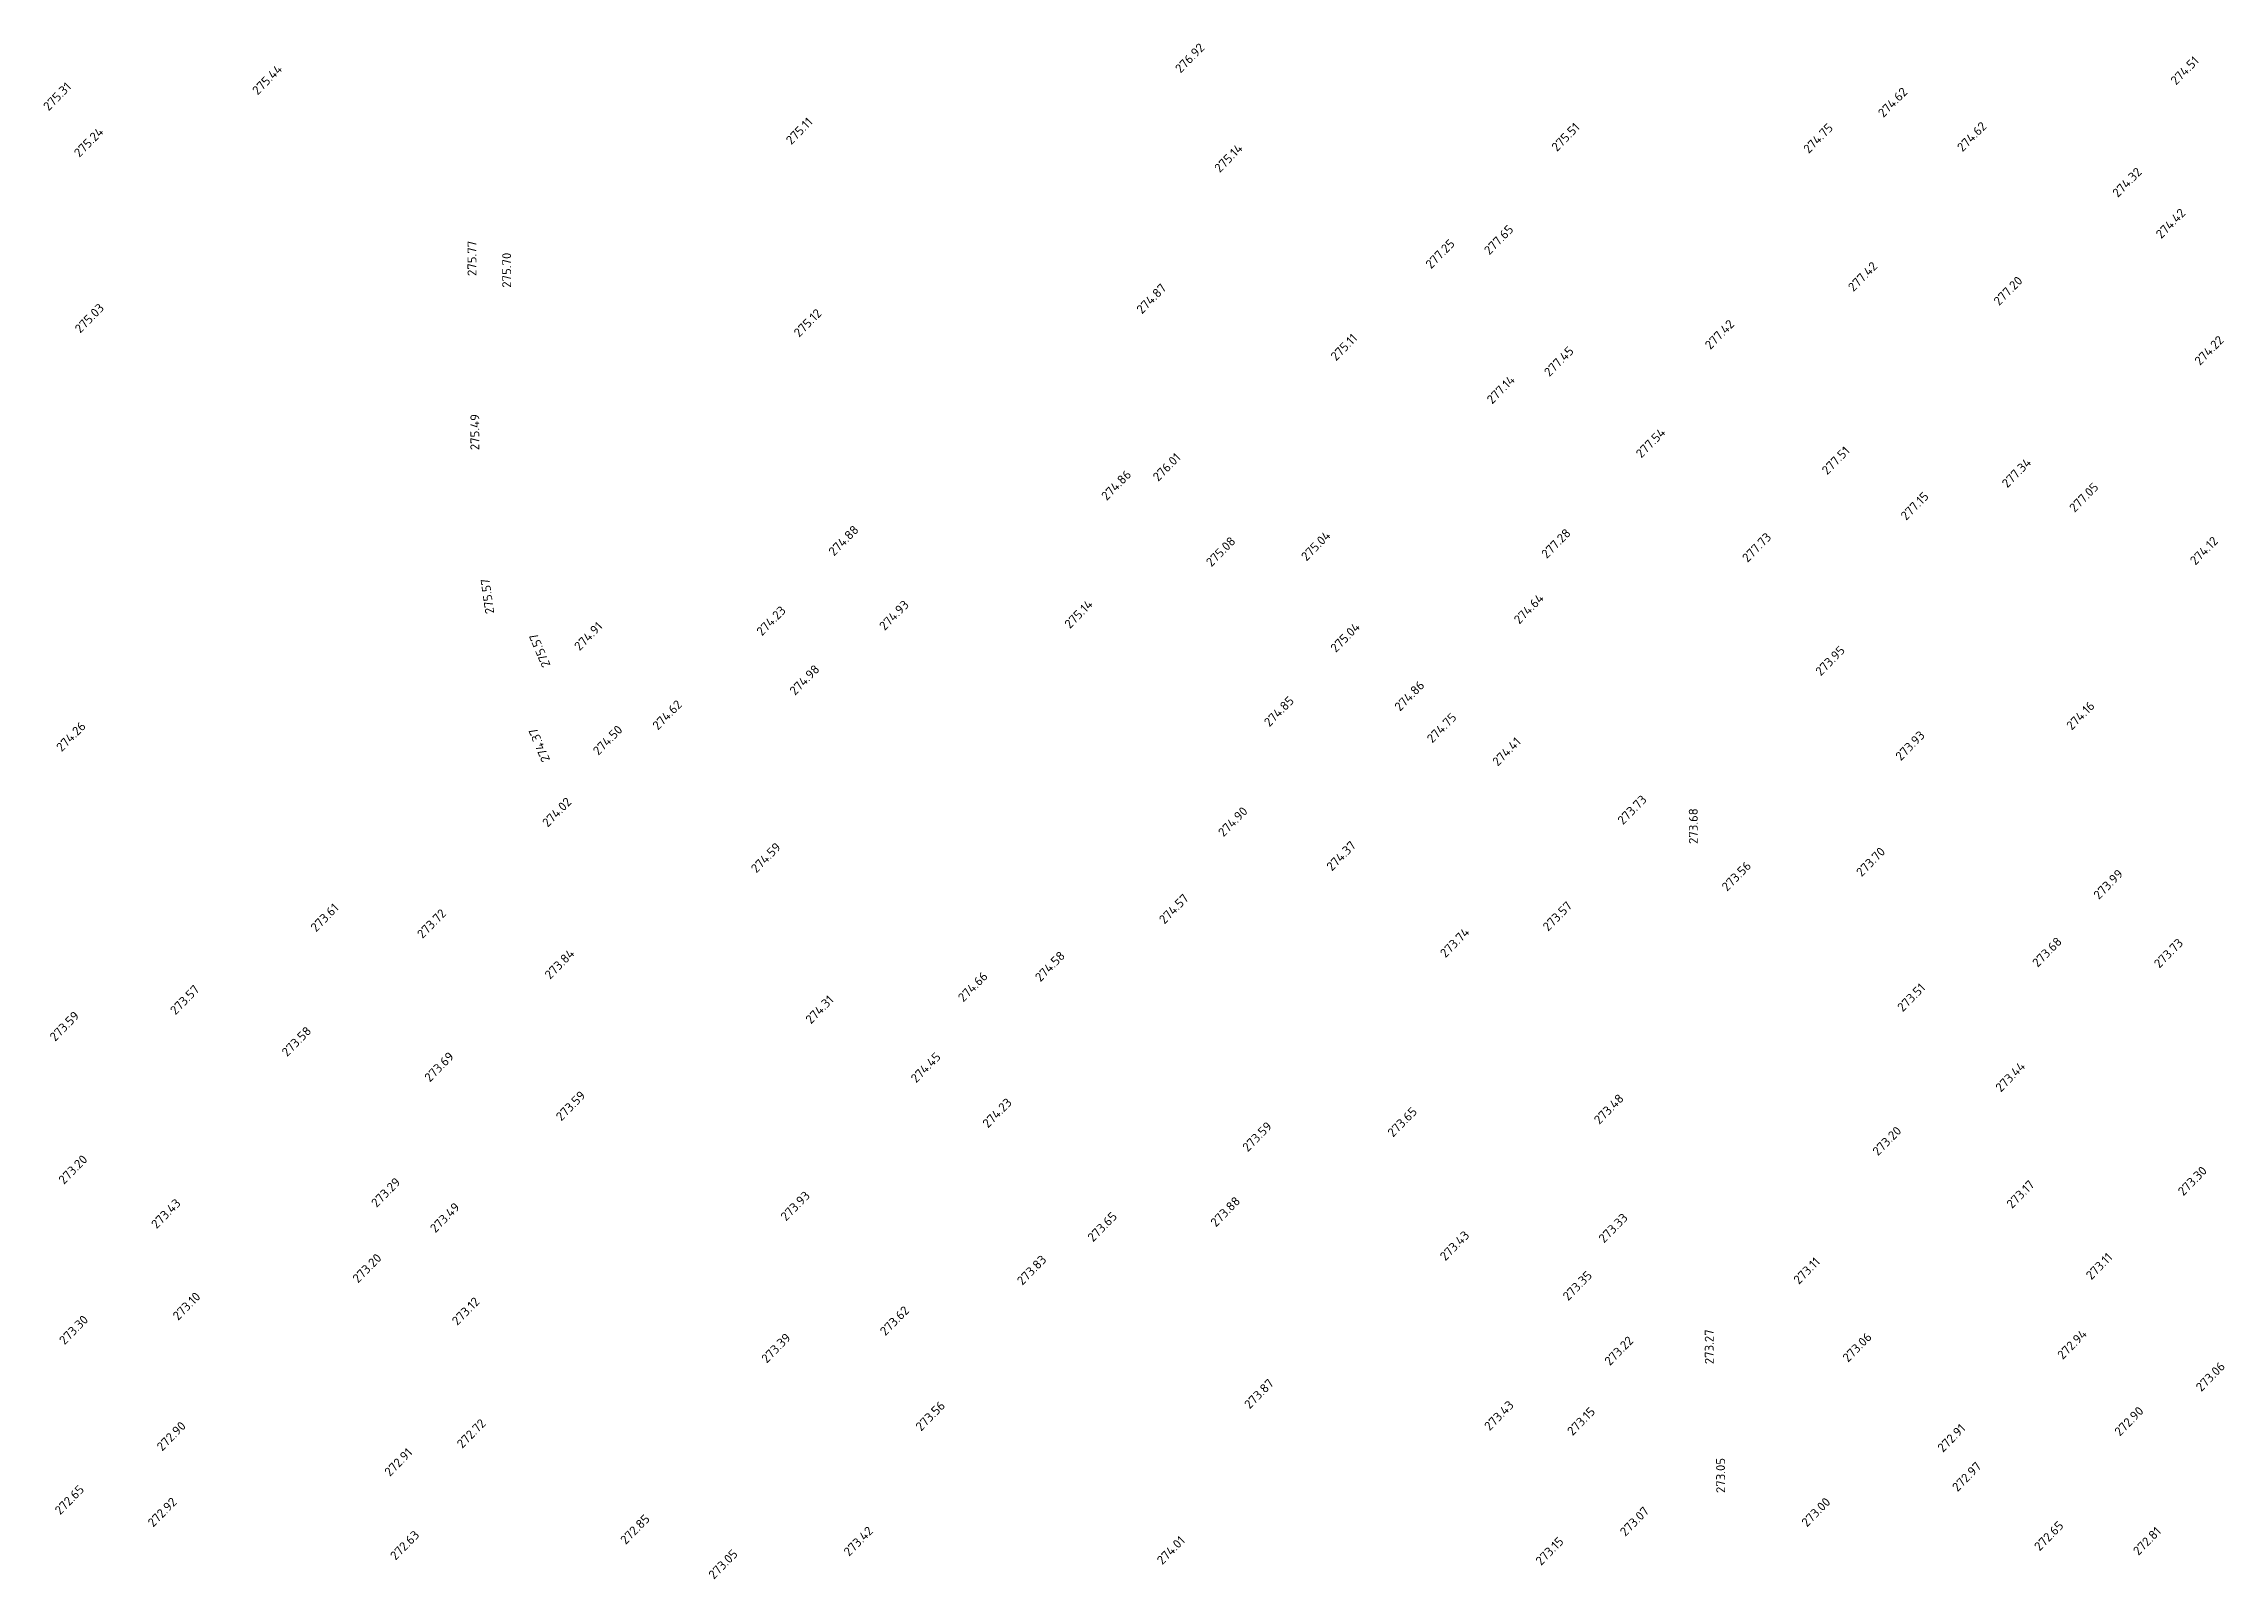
# Model space of a CAD drawing. Header units: metres. Extents: x 36952 to 37839, y 34980 to 35683.
# Drawn here: x 37474.1 to 37719.3, y 35391.2 to 35563.8 of the extents above; entities that cross this region are included whole.
import ezdxf

# ---------------------------------------------------------------- set-up
doc = ezdxf.new("R2010")
doc.units = ezdxf.units.M
doc.header["$LTSCALE"] = 5
doc.layers.add('Отметки', color=7, linetype='Continuous')
doc.styles.get("Standard").update_dxf_attribs({"font": 'simplex.shx'})

msp = doc.modelspace()

# ---------------------------------------------------------------- texts
at = {"layer": 'Отметки', "color": 7}
for s, rotation, p in [('276.92', 45.4189, (37601.93, 35560.45, 276.92)), ('275.44', 45.4189, (37498.19, 35557.99, 275.44)), ('274.51', 45.4189, (37713.83, 35559.1, 274.51)), ('275.31', 45.4189, (37474.69, 35556.2, 275.31)), ('274.62', 45.4189, (37680.94, 35555.46, 274.62)), ('275.11', 45.4189, (37558.18, 35552.4, 275.11)), ('275.24', 45.4189, (37478.15, 35550.98, 275.24)), ('275.51', 45.4189, (37644.24, 35551.63, 275.51)), ('274.75', 45.4189, (37672.55, 35551.41, 274.75)), ('274.62', 45.4189, (37689.83, 35551.6, 274.62)), ('275.14', 45.4189, (37606.34, 35549.26, 275.14)), ('274.32', 45.4189, (37707.29, 35546.47, 274.32)), ('277.65', 45.4189, (37636.65, 35540.01, 277.65)), ('274.42', 45.4189, (37712.17, 35541.83, 274.42)), ('275.77', 89.9189, (37522.78, 35537.7, 275.77)), ('277.25', 45.4189, (37630.08, 35538.44, 277.25)), ('275.70', 89.9189, (37526.68, 35536.38, 275.7)), ('277.42', 45.4189, (37677.57, 35535.88, 277.42)), ('274.87', 45.4189, (37597.59, 35533.37, 274.87)), ('277.20', 45.4189, (37693.94, 35534.3, 277.2)), ('275.03', 45.4189, (37478.24, 35531.2, 275.03)), ('275.12', 45.4189, (37559.06, 35530.75, 275.12)), ('275.11', 45.4189, (37619.41, 35528.09, 275.11)), ('277.42', 45.4189, (37661.48, 35529.37, 277.42)), ('274.22', 45.4189, (37716.52, 35527.58, 274.22)), ('277.45', 45.4189, (37643.4, 35526.32, 277.45)), ('277.14', 45.4189, (37636.96, 35523.24, 277.14)), ('275.49', 89.9189, (37523.1, 35518.12, 275.49)), ('277.54', 45.4189, (37653.72, 35517.16, 277.54)), ('277.51', 45.4189, (37674.62, 35515.28, 277.51)), ('276.01', 45.4189, (37599.42, 35514.54, 276.01)), ('277.34', 45.4189, (37694.86, 35513.81, 277.34)), ('274.86', 45.4189, (37593.63, 35512.39, 274.86)), ('277.05', 45.4189, (37702.44, 35511.06, 277.05)), ('277.15', 45.4189, (37683.49, 35510.16, 277.15)), ('274.88', 45.4189, (37562.97, 35506.15, 274.88)), ('275.04', 45.4189, (37616.09, 35505.59, 275.04)), ('277.28', 45.4189, (37643.1, 35505.87, 277.28)), ('277.28', 45.4189, (37643.1, 35505.87, 277.28)), ('277.73', 45.4189, (37665.67, 35505.44, 277.73)), ('275.08', 45.4189, (37605.4, 35504.94, 275.08)), ('274.12', 45.4189, (37716.01, 35505.13, 274.12)), ('275.57', 97.9189, (37524.79, 35499.78, 275.57)), ('274.64', 45.4189, (37640.01, 35498.49, 274.64)), ('274.91', 45.4189, (37534.38, 35495.5, 274.91)), ('274.23', 45.4189, (37554.87, 35497.17, 274.23)), ('274.93', 45.4189, (37568.67, 35497.78, 274.93)), ('275.14', 45.4189, (37589.49, 35497.99, 275.14)), ('275.57', 112.9189, (37531.14, 35493.94, 275.57)), ('275.04', 45.4189, (37619.39, 35495.3, 275.04)), ('274.98', 45.4189, (37558.59, 35490.49, 274.98)), ('273.95', 45.4189, (37673.9, 35492.67, 273.95)), ('274.86', 45.4189, (37626.59, 35488.7, 274.86)), ('274.62', 45.4189, (37543.18, 35486.58, 274.62)), ('274.85', 45.4189, (37611.92, 35486.95, 274.85)), ('274.16', 45.4189, (37702.11, 35486.57, 274.16)), ('274.26', 45.4189, (37476.16, 35484.15, 274.26)), ('274.37', 112.9189, (37531.09, 35483.3, 274.37)), ('274.50', 45.4189, (37536.49, 35483.74, 274.5)), ('274.75', 45.4189, (37630.23, 35485.12, 274.75)), ('274.41', 45.4189, (37637.59, 35482.52, 274.41)), ('273.93', 45.4189, (37682.9, 35483.13, 273.93)), ('273.73', 45.4189, (37651.66, 35475.93, 273.73)), ('274.02', 45.4189, (37530.79, 35475.66, 274.02)), ('274.90', 45.4189, (37606.76, 35474.57, 274.9)), ('273.68', 90.1189, (37660.08, 35473.84, 273.68)), ('274.59', 45.4189, (37554.25, 35470.51, 274.59)), ('274.37', 45.4189, (37618.94, 35470.73, 274.37)), ('273.56', 45.4189, (37663.37, 35468.45, 273.56)), ('273.70', 45.4189, (37678.49, 35470.09, 273.7)), ('273.99', 45.4189, (37705.16, 35467.53, 273.99)), ('273.61', 45.4189, (37504.75, 35463.88, 273.61)), ('274.57', 45.4189, (37600.12, 35464.77, 274.57)), ('273.57', 45.4189, (37643.25, 35463.96, 273.57)), ('273.72', 45.4189, (37516.72, 35463.14, 273.72)), ('273.74', 45.4189, (37631.71, 35460.99, 273.74)), ('273.68', 45.4189, (37698.28, 35459.91, 273.68)), ('273.73', 45.4189, (37711.96, 35459.81, 273.73)), ('273.84', 45.4189, (37531.06, 35458.56, 273.84)), ('274.58', 45.4189, (37586.18, 35458.28, 274.58)), ('273.57', 45.4189, (37488.95, 35454.56, 273.57)), ('274.66', 45.4189, (37577.52, 35456, 274.66)), ('273.51', 45.4189, (37683.11, 35454.9, 273.51)), ('273.59', 45.4189, (37475.42, 35451.58, 273.59)), ('274.31', 45.4189, (37560.38, 35453.53, 274.31)), ('273.58', 45.4189, (37501.5, 35449.86, 273.58)), ('273.69', 45.4189, (37517.54, 35447.01, 273.69)), ('274.45', 45.4189, (37572.21, 35446.91, 274.45)), ('273.44', 45.4189, (37694.14, 35445.88, 273.44)), ('273.59', 45.4189, (37532.32, 35442.62, 273.59)), ('274.23', 45.4189, (37580.28, 35441.84, 274.23)), ('273.48', 45.4189, (37649.01, 35442.25, 273.48)), ('273.59', 45.4189, (37609.49, 35439.16, 273.59)), ('273.65', 45.4189, (37625.81, 35440.81, 273.65)), ('273.20', 45.4189, (37680.32, 35438.71, 273.2)), ('273.20', 45.4189, (37476.41, 35435.5, 273.2)), ('273.30', 45.4189, (37714.65, 35434.21, 273.3)), ('273.29', 45.4189, (37511.56, 35432.91, 273.29)), ('273.17', 45.4189, (37695.39, 35432.78, 273.17)), ('273.43', 45.4189, (37486.83, 35430.51, 273.43)), ('273.49', 45.4189, (37518.17, 35430.05, 273.49)), ('273.93', 45.4189, (37557.58, 35431.37, 273.93)), ('273.88', 45.4189, (37605.9, 35430.71, 273.88)), ('273.65', 45.4189, (37592.09, 35429.03, 273.65)), ('273.43', 45.4189, (37631.69, 35426.9, 273.43)), ('273.33', 45.4189, (37649.53, 35428.91, 273.33)), ('273.20', 45.4189, (37509.47, 35424.41, 273.2)), ('273.11', 45.4189, (37704.31, 35424.76, 273.11)), ('273.83', 45.4189, (37584.15, 35424.16, 273.83)), ('273.35', 45.4189, (37645.5, 35422.41, 273.35)), ('273.11', 45.4189, (37671.44, 35424.26, 273.11)), ('273.10', 45.4189, (37489.25, 35420.21, 273.1)), ('273.12', 45.4189, (37520.63, 35419.64, 273.12)), ('273.30', 45.4189, (37476.48, 35417.46, 273.3)), ('273.62', 45.4189, (37568.75, 35418.48, 273.62)), ('273.39', 45.4189, (37555.42, 35415.4, 273.39)), ('273.22', 45.4189, (37650.19, 35415.12, 273.22)), ('273.27', 90.1189, (37661.87, 35415.35, 273.27)), ('273.06', 45.4189, (37676.96, 35415.5, 273.06)), ('272.94', 45.4189, (37701.1, 35415.81, 272.94)), ('273.06', 45.4189, (37716.67, 35412.2, 273.06)), ('273.87', 45.4189, (37609.7, 35410.25, 273.87)), ('273.56', 45.4189, (37572.76, 35407.76, 273.56)), ('273.43', 45.4189, (37636.68, 35407.81, 273.43)), ('273.15', 45.4189, (37646, 35407.25, 273.15)), ('272.90', 45.4189, (37487.45, 35405.51, 272.9)), ('272.72', 45.4189, (37521.19, 35405.82, 272.72)), ('272.91', 45.4189, (37687.63, 35405.37, 272.91)), ('272.90', 45.4189, (37707.52, 35407.19, 272.9)), ('272.91', 45.4189, (37513.05, 35402.66, 272.91)), ('273.05', 90.1189, (37663.15, 35400.86, 273.05)), ('272.97', 45.4189, (37689.27, 35400.95, 272.97)), ('272.65', 45.4189, (37475.99, 35398.34, 272.65)), ('272.92', 45.4189, (37486.44, 35396.96, 272.92)), ('272.85', 45.4189, (37539.56, 35395.01, 272.85)), ('273.07', 45.4189, (37651.93, 35395.93, 273.07)), ('273.00', 45.4189, (37672.34, 35396.98, 273)), ('272.63', 45.4189, (37513.69, 35393.24, 272.63)), ('273.42', 45.4189, (37564.67, 35393.68, 273.42)), ('274.01', 45.4189, (37599.88, 35392.74, 274.01)), ('273.15', 45.4189, (37642.45, 35392.65, 273.15)), ('272.65', 45.4189, (37698.5, 35394.28, 272.65)), ('272.81', 45.4189, (37709.61, 35393.78, 272.81)), ('273.05', 45.4189, (37549.47, 35391.1, 273.05))]:
    msp.add_text(s, height=1, rotation=rotation, dxfattribs=at).set_placement(p)

doc.saveas('drawing.dxf')
